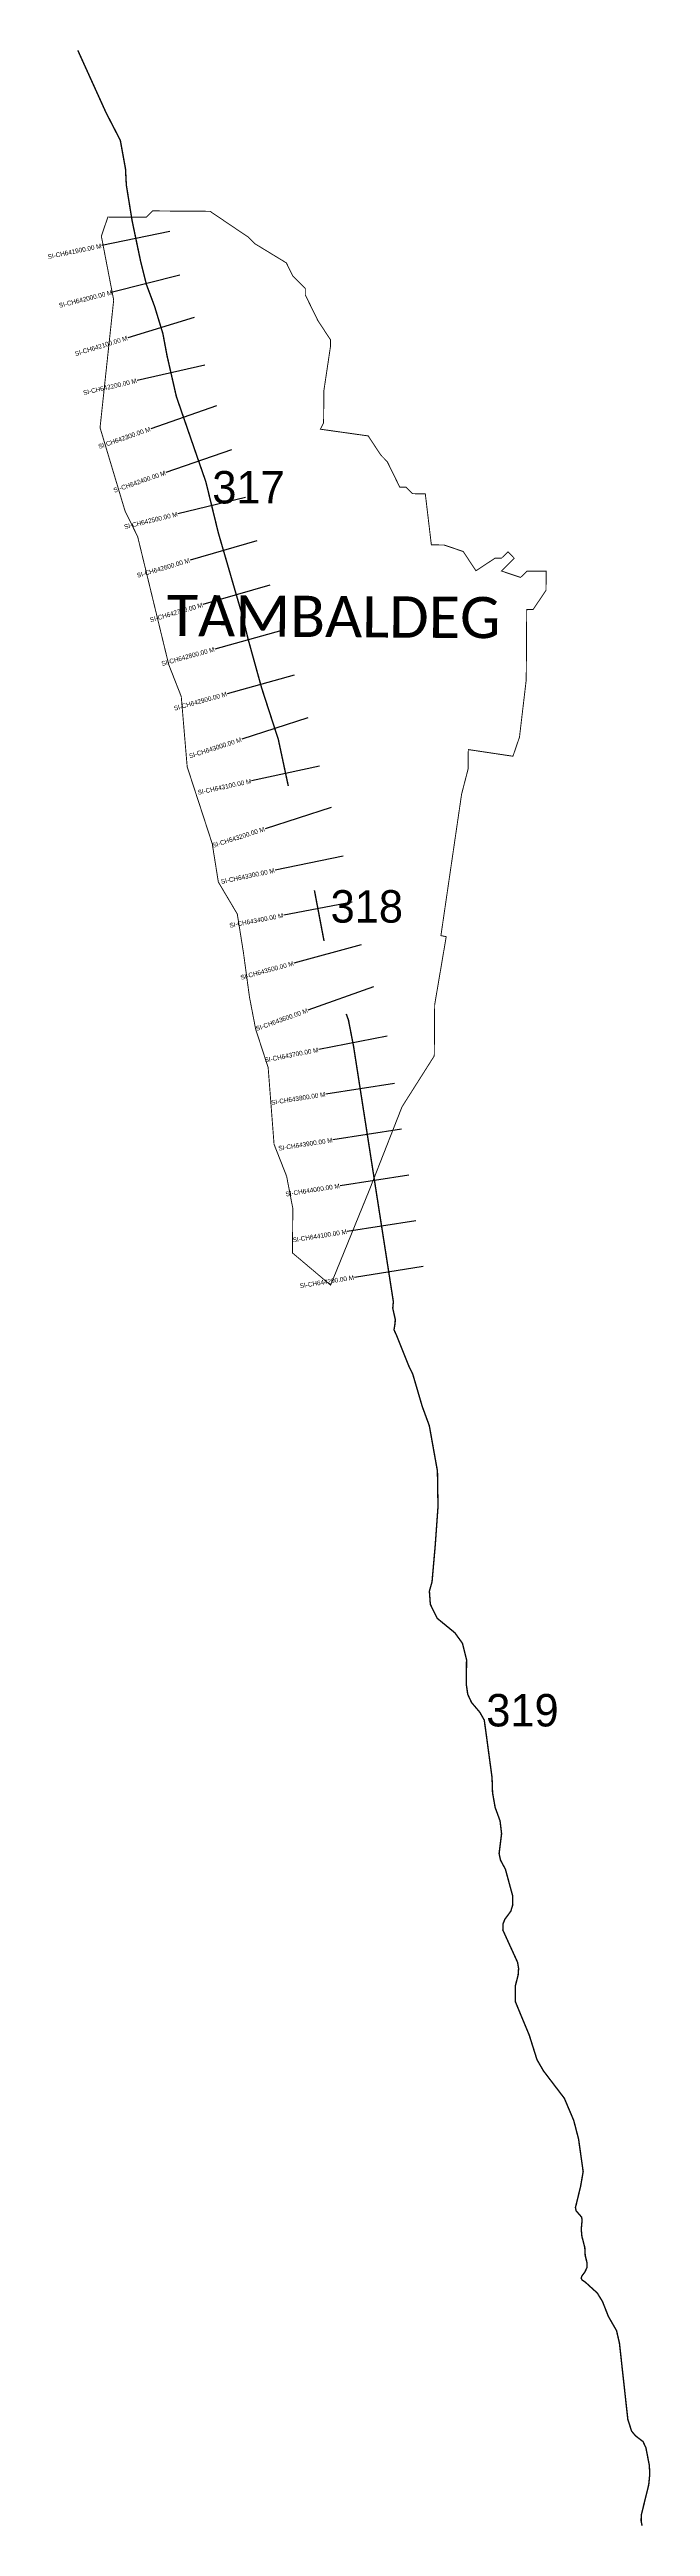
# Model space of a CAD drawing. Header units: metres. Extents: x 329517 to 330813, y 1797221 to 1802564.
import ezdxf
from ezdxf.enums import TextEntityAlignment as Align

# ---------------------------------------------------------------- set-up
doc = ezdxf.new("R2010")
doc.units = ezdxf.units.M
for name, color, linetype in [('CS', 134, 'Continuous'), ('CSMark', 6, 'Continuous'), ('NATURALLY PROTECTED', 3, 'Continuous'), ('VILLAGE NAME', 250, 'Continuous')]:
    doc.layers.add(name, color=color, linetype=linetype)

msp = doc.modelspace()

# ---------------------------------------------------------------- linework, layer by layer
at = {"color": 6, "const_width": 2}
msp.add_lwpolyline([(329642.8, 1802202.6), (329725.4, 1802202.1), (329739.3, 1802215.8), (329863.3, 1802214.9), (329945.6, 1802159.3), (329959.3, 1802145.4), (330027.9, 1802103.6), (330041.5, 1802075.9), (330068.8, 1802048.2), (330068.8, 1802034.4), (330095.9, 1801979.1), (330123.2, 1801937.6), (330123.1, 1801923.8), (330108.7, 1801827.5), (330108.2, 1801758.6), (330101.2, 1801744.9), (330204.5, 1801730.4), (330231.7, 1801688.9), (330245.5, 1801675), (330272.6, 1801619.7), (330286.4, 1801619.6), (330300.1, 1801605.8), (330327.6, 1801605.6), (330340.7, 1801495.3), (330368.2, 1801495.1), (330409.5, 1801481), (330436.8, 1801439.5), (330478.3, 1801466.8), (330492, 1801466.7), (330505.9, 1801480.4), (330519.6, 1801466.4), (330491.8, 1801439.1), (330533.1, 1801425.1), (330547, 1801438.7), (330588.3, 1801438.5), (330588, 1801397.1), (330560.2, 1801356), (330546.4, 1801356.1), (330545.4, 1801204.5), (330530.8, 1801080.6), (330516.7, 1801039.4), (330420.4, 1801053.8), (330420.1, 1801012.5), (330405.9, 1800957.5), (330361.3, 1800652.5), (330372.7, 1800650.1), (330347.8, 1800503.2), (330347, 1800393), (330277.4, 1800283.2), (330207.3, 1800104.6), (330123.3, 1799898.5), (330041.1, 1799967.9), (330041.7, 1800064.4), (330028.4, 1800133.4), (330001.3, 1800202.4), (329988.6, 1800367.8), (329961.6, 1800450.7), (329948.3, 1800519.7), (329935.2, 1800616.2), (329922, 1800699), (329881.1, 1800768.1), (329867.9, 1800850.9), (329813.9, 1801016.6), (329801.1, 1801168.2), (329774, 1801237.3), (329707, 1801513.3), (329679.8, 1801568.6), (329625.9, 1801748.1), (329655.3, 1802023.4), (329628.7, 1802161.4), (329642.8, 1802202.6)], dxfattribs=at)
at = {"layer": 'CS'}
for p, q in [((329776.5, 1802171.6), (329629.7, 1802140.9)), ((329798.3, 1802077.1), (329652.8, 1802040.6)), ((329829.2, 1801986.1), (329685.8, 1801942.2)), ((329852, 1801883.2), (329705.7, 1801849.8)), ((329876.9, 1801795), (329735.2, 1801745.9)), ((329909.6, 1801700.4), (329767.9, 1801651.4)), ((329939.6, 1801597.9), (329793.9, 1801562.2)), ((329964.1, 1801504.3), (329820.1, 1801462.4)), ((329992, 1801408.3), (329848, 1801366.4)), ((330018, 1801310.7), (329873.4, 1801270.6)), ((330044.7, 1801214.4), (329900.1, 1801174.3)), ((330074.3, 1801122.2), (329931.5, 1801076)), ((330099.6, 1801017.7), (329953, 1800986.2)), ((330124.6, 1800928.7), (329981.8, 1800882.9)), ((330150.2, 1800824.1), (330003.4, 1800793.3)), ((330169.6, 1800724.6), (330022.2, 1800696.5)), ((330188.9, 1800632.4), (330044.1, 1800593.1)), ((330215.6, 1800542.3), (330074.5, 1800491.7)), ((330245, 1800435.2), (330097.8, 1800406.5)), ((330261.2, 1800333.6), (330113, 1800310.5)), ((330276.6, 1800234.8), (330128.4, 1800211.7)), ((330292, 1800136), (330143.8, 1800112.9)), ((330307.4, 1800037.2), (330159.2, 1800014.1)), ((330322.8, 1799938.4), (330174.6, 1799915.3))]:
    msp.add_line(p, q, dxfattribs=at)
at = {"layer": 'NATURALLY PROTECTED', "const_width": 3, "flags": 128}
for points in [[(329577.8, 1802562.4), (329614.7, 1802481), (329638.8, 1802427.8), (329669.6, 1802368.1), (329680.8, 1802306.5), (329682.6, 1802271.5), (329695.1, 1802194.4), (329713, 1802109), (329726.1, 1802056.6), (329743.6, 1802009.7), (329761.4, 1801951.3), (329770.5, 1801903), (329790.6, 1801815.1), (329831.5, 1801696.7), (329854.2, 1801631.3), (329881.2, 1801520.8), (329896.4, 1801468.6), (329915.3, 1801403.4), (329926.6, 1801364.6), (329933.4, 1801341.4), (329945.1, 1801292.9), (329974.3, 1801187.4), (330010.5, 1801075.7), (330032, 1800975.3)], [(330088.4, 1800750.1), (330109.1, 1800641)], [(330157.1, 1800483.4), (330161.8, 1800470.3), (330172.8, 1800413.9), (330258.7, 1799862.8), (330257.4, 1799848.6), (330262.8, 1799824.5), (330262.4, 1799816.4), (330260.1, 1799801.9), (330265.4, 1799790.6), (330281.6, 1799750.1), (330292, 1799724.1), (330300.6, 1799706.3), (330321, 1799636.8), (330336.3, 1799595.1), (330353.8, 1799497.3), (330355, 1799420.4), (330349, 1799336.7), (330342.1, 1799258.1), (330336.4, 1799238.3), (330338.5, 1799209.8), (330353.3, 1799179.7), (330391.3, 1799148.6), (330407.7, 1799125.9), (330416.6, 1799090.6), (330416.1, 1799036.9), (330419.2, 1799015.6), (330427.4, 1798998.1), (330445.3, 1798977), (330454.8, 1798960.2), (330458.2, 1798935.7), (330464, 1798892.6), (330471.6, 1798836.4), (330472.7, 1798803.5), (330478.3, 1798771.8), (330488.9, 1798742.7), (330492.2, 1798715.2), (330488.9, 1798689.1), (330486.8, 1798672.3), (330489.9, 1798658.1), (330500.5, 1798638.3), (330509.7, 1798604.4), (330516.3, 1798580.3), (330516.4, 1798562.1), (330512.1, 1798547.9), (330499.2, 1798530.4), (330495.5, 1798521.2), (330494.9, 1798507.3), (330509.1, 1798476.1), (330520.1, 1798452.1), (330526.7, 1798437.6), (330528.9, 1798424.6), (330527.9, 1798410.4), (330522, 1798387.3), (330522, 1798352.6), (330534.2, 1798323), (330552, 1798280.2), (330568.6, 1798227.6), (330582.5, 1798203.5), (330627.6, 1798144.3), (330647.8, 1798096.7), (330658.3, 1798056.3), (330668.2, 1797986.1), (330662.6, 1797954), (330657.8, 1797934.3), (330653.6, 1797916.9), (330651.5, 1797908.6), (330652.9, 1797901.7), (330659.6, 1797894), (330664.7, 1797888.2), (330665.9, 1797882.3), (330664.6, 1797867.1), (330664.1, 1797861.6), (330665.5, 1797846.2), (330668.2, 1797836), (330671.7, 1797822.6), (330672.6, 1797805.3), (330676.7, 1797788.7), (330676.5, 1797779.7), (330672.2, 1797770.1), (330665.1, 1797760.4), (330664, 1797756.4), (330665.9, 1797752.3), (330673.1, 1797747.5), (330680.5, 1797740.7), (330688.7, 1797733.3), (330698.9, 1797723.9), (330710, 1797705.7), (330722.7, 1797673.5), (330740.2, 1797643.1), (330746.5, 1797615.9), (330752.8, 1797558.6), (330758.5, 1797506.7), (330764.6, 1797451.5), (330772.7, 1797426.3), (330781.4, 1797415.9), (330797.3, 1797403.9), (330803.6, 1797390.4), (330810.9, 1797352.6), (330811.9, 1797333.7), (330809.6, 1797310.5), (330802.6, 1797282), (330797.9, 1797262.9), (330793.5, 1797244.8), (330793.3, 1797232.2), (330795.3, 1797222.2)]]:
    msp.add_lwpolyline(points, dxfattribs=at)

# ---------------------------------------------------------------- texts
at = {"char_height": 70, "attachment_point": 1}
for s, heights, insert in [('317', [0], (329868.1, 1801654.7)), ('318', [0], (330123.3, 1800750.5)), ('319', [42], (330459.2, 1799016.5))]:
    msp.add_mtext_dynamic_manual_height_columns(s, width=95.172, gutter_width=1, heights=heights, dxfattribs=dict(at, insert=insert))
at = {"layer": 'CSMark'}
for s, rotation, p in [('SI-CH641900.00 M', 11.8005, (329628.7, 1802140.7)), ('SI-CH642000.00 M', 14.0968, (329651.9, 1802040.3)), ('SI-CH642100.00 M', 17, (329684.8, 1801941.9)), ('SI-CH642200.00 M', 12.8742, (329704.8, 1801849.6)), ('SI-CH642300.00 M', 19.0736, (329734.2, 1801745.6)), ('SI-CH642400.00 M', 19.0736, (329766.9, 1801651.1)), ('SI-CH642500.00 M', 13.7468, (329792.9, 1801562)), ('SI-CH642600.00 M', 16.218, (329819.1, 1801462.1)), ('SI-CH642700.00 M', 16.218, (329847.1, 1801366.1)), ('SI-CH642800.00 M', 15.5024, (329872.5, 1801270.4)), ('SI-CH642900.00 M', 15.5024, (329899.2, 1801174)), ('SI-CH643000.00 M', 17.9156, (329930.6, 1801075.7)), ('SI-CH643100.00 M', 12.1262, (329952, 1800986)), ('SI-CH643200.00 M', 17.7823, (329980.8, 1800882.6)), ('SI-CH643300.00 M', 11.875, (330002.4, 1800793.1)), ('SI-CH643400.00 M', 10.7746, (330021.2, 1800696.3)), ('SI-CH643500.00 M', 15.1966, (330043.2, 1800592.8)), ('SI-CH643600.00 M', 19.7402, (330073.5, 1800491.3)), ('SI-CH643700.00 M', 11.0101, (330096.8, 1800406.3)), ('SI-CH643800.00 M', 8.8635, (330112, 1800310.4)), ('SI-CH643900.00 M', 8.8635, (330127.4, 1800211.6)), ('SI-CH644000.00 M', 8.8635, (330142.8, 1800112.8)), ('SI-CH644100.00 M', 8.8635, (330158.2, 1800013.9)), ('SI-CH644200.00 M', 8.8635, (330173.6, 1799915.1))]:
    msp.add_text(s, height=10, rotation=rotation, dxfattribs=at).set_placement(p, align=Align.MIDDLE_RIGHT)
at = {"layer": 'VILLAGE NAME', "insert": (329770.3, 1801387.6), "char_height": 88.859, "attachment_point": 1, "rotation": 359.6139}
msp.add_mtext_dynamic_manual_height_columns('{\\fCalibri|b0|i0|c0|p34;TAMBALDEG}', width=876.845, gutter_width=444.3, heights=[0], dxfattribs=at)

doc.saveas('drawing.dxf')
